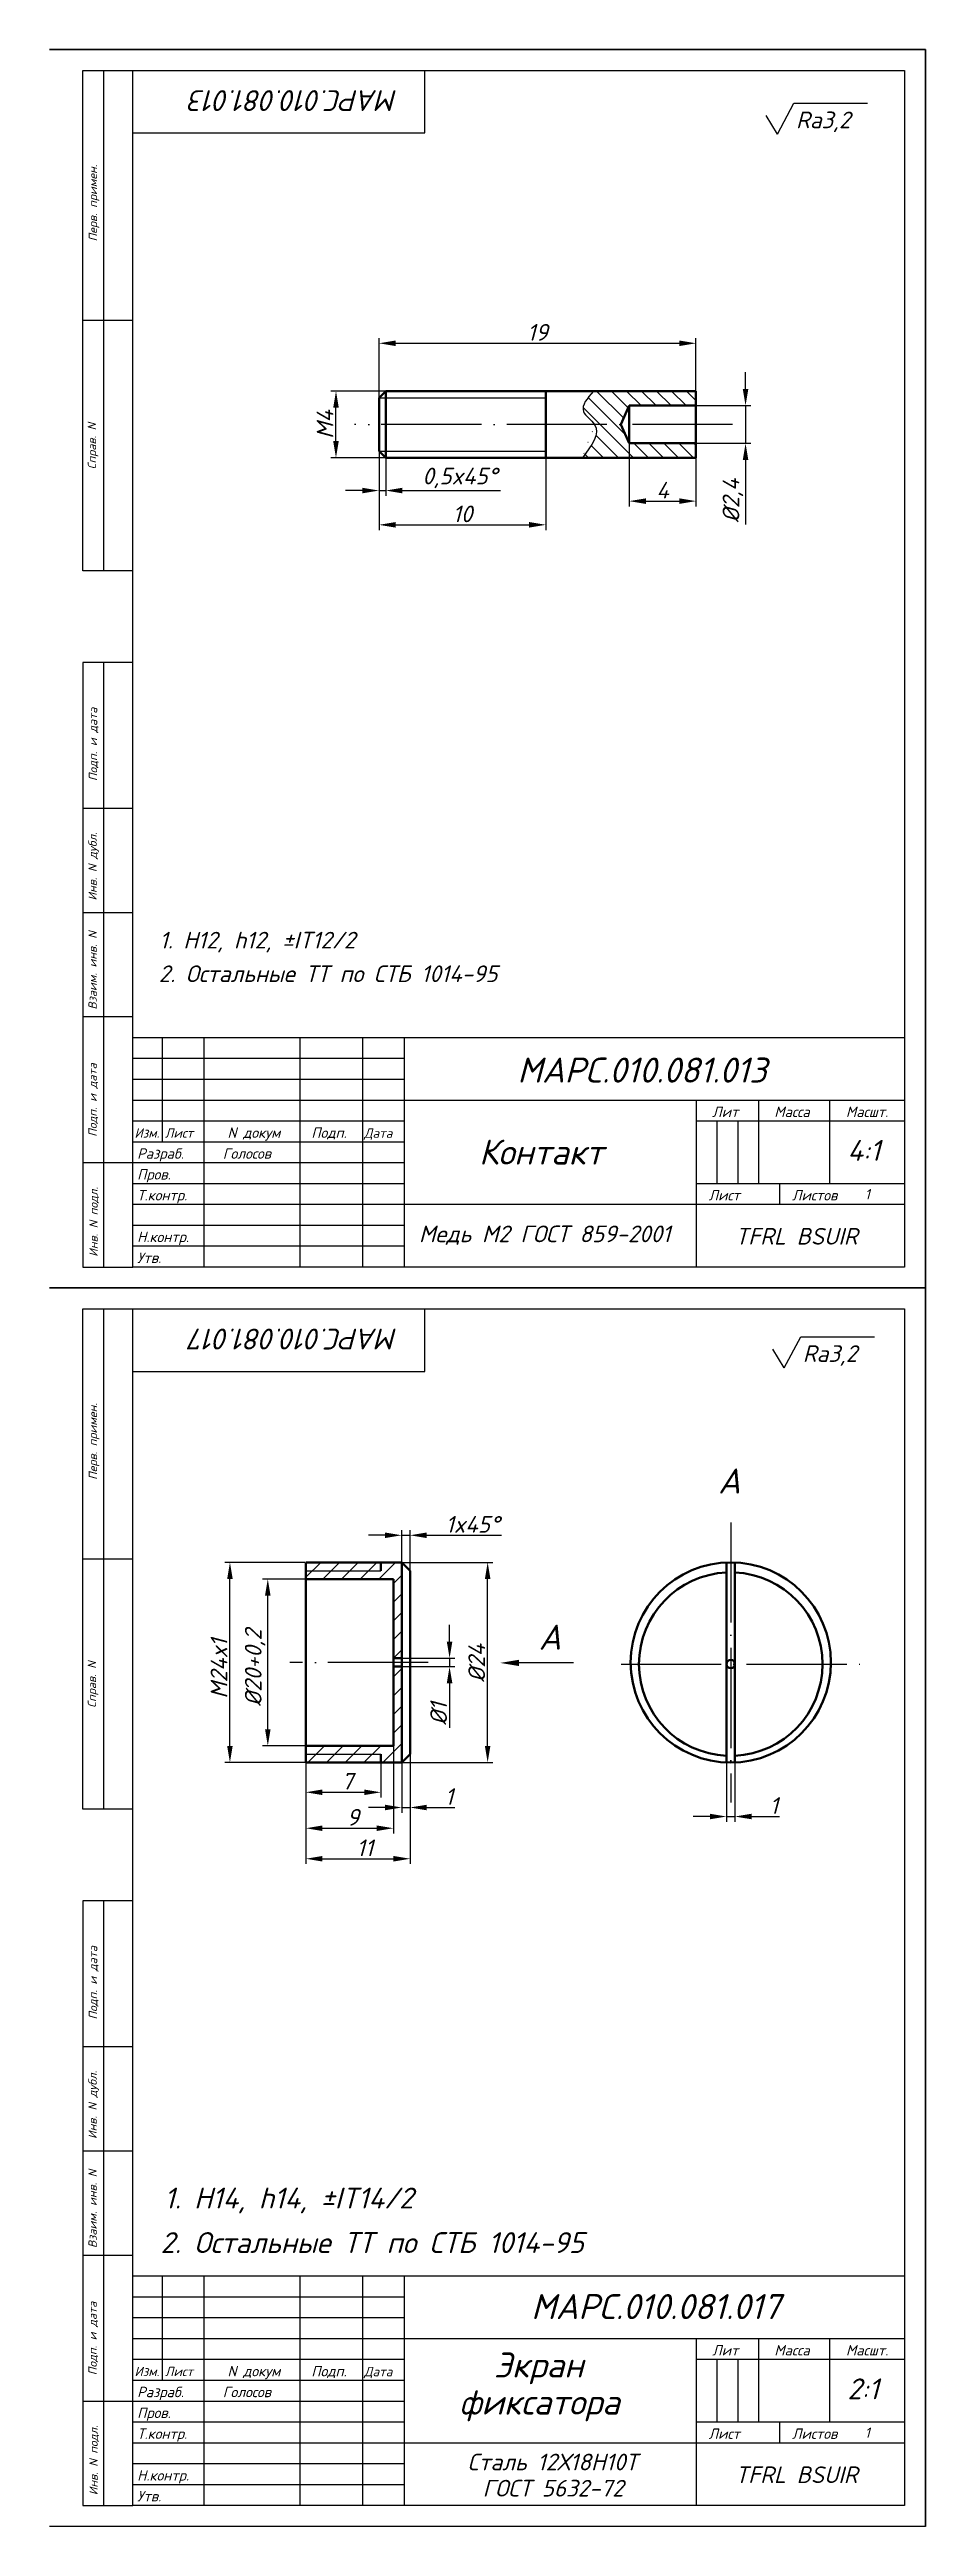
# Model space of a CAD drawing. Header units: millimetres. Extents: x -5427 to 3670, y -5891 to 948.
# Drawn here: x -4377 to -4167, y -240 to 354 of the extents above; entities that cross this region are included whole.
import ezdxf
from ezdxf.enums import TextEntityAlignment as Align

# ---------------------------------------------------------------- set-up
doc = ezdxf.new("R2010")
doc.units = ezdxf.units.MM
doc.header["$MEASUREMENT"] = 0
doc.linetypes.add('ACAD_ISO04W100', pattern=[30, 24, -3, 0, -3])
doc.layers.add('оси', color=1, linetype='ACAD_ISO04W100')
doc.layers.add('Толстые', color=7, linetype='Continuous', lineweight=50)
doc.layers.add('Тонкие', color=140, linetype='Continuous', lineweight=25)
doc.styles.get("Standard").update_dxf_attribs({"font": 'isocpeui.ttf'})
doc.styles.add('Для рамки', font='simplex.shx', dxfattribs={"oblique": 15, "height": 4})
doc.dimstyles.new('ISO-25', dxfattribs={"dimtxt": 4, "dimasz": 4, "dimexe": 1.25, "dimexo": 0, "dimtad": 1, "dimtxsty": 'Standard', "dimcen": 2.5, "dimadec": 0, "dimazin": 0, "dimtfac": 1, "dimtmove": 0, "dimatfit": 3, "dimfxl": 1, "dimarcsym": 0})

msp = doc.modelspace()

# ---------------------------------------------------------------- texts
at = {"layer": 'Тонкие'}
for s, p in [('МАРС.010.081.013', (-4293.55741444525, 344.7490553781827)), ('МАРС.010.081.017', (-4293.55741444525, 47.74905537818267))]:
    msp.add_text(s, height=5, rotation=180, dxfattribs=at).set_placement(p)
for s, height, p in [('Ra3,2', 4, (-4198.148134310014, 335.6139466152154)), ('1. H12, h12, %%pIT12/2', 4, (-4350.756992246955, 138.9103637918034)), ('2. Остальные ТТ по СТБ 1014-95', 4, (-4350.926038726356, 130.8508582077449)), ('МАРС.010.081.013', 6, (-4264.953861101884, 106.7438793272851)), ('Изм.', 2.25, (-4356.750025316818, 93.53058864880734)), ('Лист', 2.25, (-4349.462977160999, 93.53058864880734)), ('Дата', 2.25, (-4301.713578555232, 93.50043147822691)), ('Разраб.', 2.5, (-4356.11784167739, 88.48634311343096)), ('Голосов', 2.5, (-4335.586069498723, 88.48634311343096)), ('Контакт', 6, (-4274.160236603077, 87.09244151889618)), ('4:1', 5, (-4185.830499370015, 87.98898222783112)), ('Пров.', 2.5, (-4356.11784167739, 83.48634311343096)), ('Т.контр.', 2.5, (-4356.11784167739, 78.48634311343096)), ('Лист', 2.5, (-4219.11784167739, 78.48634311343096)), ('Листов', 2.5, (-4199.11784167739, 78.48634311343096)), ('1', 2.5, (-4181.679782369716, 78.71967513357242)), ('Медь М2 ГОСТ 859-2001', 4, (-4288.561415120402, 68.46233174904057)), ('TFRL BSUIR', 4, (-4212.769743490898, 67.89095952177615)), ('Утв.', 2.5, (-4356.11784167739, 63.48634311343096)), ('Н.контр.', 2.5, (-4356.11784167739, 68.48634311343096)), ('Ra3,2', 4, (-4196.529181235307, 39.76136388187842)), ('A', 6, (-4216.835992106485, 8.202709522827718)), ('A', 6, (-4259.849414327759, -29.25542033088186)), ('1. H14, h14, %%pIT14/2', 5, (-4349.612623874586, -163.254736325307)), ('2. Остальные ТТ по СТБ 1014-95', 5, (-4350.511598470193, -173.9352006330082)), ('МАРС.010.081.017', 6, (-4261.66209891617, -189.7859918593076)), ('Изм.', 2.25, (-4356.750025316818, -203.4694113511928)), ('Лист', 2.25, (-4349.462977160999, -203.4694113511928)), ('Дата', 2.25, (-4301.713578555232, -203.4995685217732)), ('Экран', 6, (-4270.596656928387, -203.7784555994663)), ('Разраб.', 2.5, (-4356.11784167739, -208.5136568865692)), ('Голосов', 2.5, (-4335.586069498723, -208.5136568865692)), ('фиксатора', 6, (-4278.886353231598, -212.6851517550822)), ('2:1', 5, (-4185.830499370015, -209.0110177721688)), ('Пров.', 2.5, (-4356.11784167739, -213.5136568865692)), ('Т.контр.', 2.5, (-4356.11784167739, -218.5136568865692)), ('Лист', 2.5, (-4219.11784167739, -218.5136568865692)), ('Листов', 2.5, (-4199.11784167739, -218.5136568865692)), ('1', 2.5, (-4181.679782369716, -218.2803248664277)), ('Сталь 12Х18Н10Т', 4, (-4276.899305708153, -226.0565497432826)), ('TFRL BSUIR', 4, (-4212.769743490898, -229.1090404782237)), ('Утв.', 2.5, (-4356.11784167739, -233.5136568865692)), ('Н.контр.', 2.5, (-4356.11784167739, -228.5136568865692)), ('ГОСТ 5632-72', 4, (-4273.291788298333, -232.3366459855024))]:
    msp.add_text(s, height=height, dxfattribs=at).set_placement(p)
at = {"layer": 'Тонкие', "linetype": 'Continuous', "style": 'Для рамки', "oblique": 15}
for s, p in [('Перв. примен.', (-4365.712888880755, 308.4584008873076)), ('Справ. N', (-4365.957002439239, 253.8242980576684)), ('Подп. и дата', (-4365.696989477236, 179.0448407923737)), ('Инв. N дубл.', (-4365.794857830998, 150.405309996922)), ('Взаим. инв. N', (-4365.794856629865, 124.2432861184149)), ('Подп. и дата', (-4365.794857830998, 93.74328611841486)), ('Инв. N подл.', (-4365.569457931715, 64.97233838369095)), ('Перв. примен.', (-4365.712888880755, 11.45840088730756)), ('Справ. N', (-4365.957002439239, -43.17570194233167)), ('Подп. и дата', (-4365.696989477236, -117.9551592076261)), ('Инв. N дубл.', (-4365.794857830998, -146.5946900030781)), ('Взаим. инв. N', (-4365.794856629865, -172.7567138815853)), ('Подп. и дата', (-4365.794857830998, -203.2567138815853)), ('Инв. N подл.', (-4365.569457931715, -232.0276616163092))]:
    msp.add_text(s, height=2, rotation=90, dxfattribs=at).set_placement(p)
at = {"layer": 'Тонкие'}
for s, p in [('Лит', (-4215.11784167739, 98.48634311343096)), ('Масса', (-4199.11784167739, 98.48634311343096)), ('Масшт.', (-4181.11784167739, 98.48634311343096)), ('N докум', (-4328.11784167739, 93.48634311343096)), ('Подп.', (-4310.11784167739, 93.48634311343096)), ('Лит', (-4215.11784167739, -198.5136568865692)), ('Масса', (-4199.11784167739, -198.5136568865692)), ('Масшт.', (-4181.11784167739, -198.5136568865692)), ('N докум', (-4328.11784167739, -203.5136568865692)), ('Подп.', (-4310.11784167739, -203.5136568865692))]:
    msp.add_text(s, height=2.5, dxfattribs=at).set_placement(p, align=Align.CENTER)

# ---------------------------------------------------------------- blocks, each defined once
blk = doc.blocks.new('*D641')
at = {"layer": 'Defpoints', "color": 0, "transparency": 16777216}
for p in [(-4324.79404069194, -12.31212769816738), (-4315.683993239851, -12.31212769816739), (-4315.683993239849, -52.31212769816648)]:
    blk.add_point(p, dxfattribs=at)
at = {"layer": 'Тонкие', "color": 0, "lineweight": -2, "transparency": 16777216}
for p, q in [((-4315.683993239851, -12.31212769816739), (-4326.04404069194, -12.31212769816738)), ((-4324.79404069194, -48.31212769816648), (-4324.79404069194, -16.31212769816739)), ((-4315.683993239849, -52.31212769816648), (-4326.04404069194, -52.31212769816648))]:
    blk.add_line(p, q, dxfattribs=at)
at = {"layer": 'Тонкие', "color": 0, "transparency": 16777216}
for points in [[(-4325.460707358607, -16.31212769816739), (-4324.127374025273, -16.31212769816739), (-4324.79404069194, -12.31212769816738)], [(-4325.460707358607, -48.31212769816648), (-4324.127374025273, -48.31212769816648), (-4324.79404069194, -52.31212769816648)]]:
    blk.add_solid(points, dxfattribs=at)
at = {"layer": 'Тонкие', "color": 0, "transparency": 16777216, "insert": (-4327.819040691939, -33.57361256492914), "char_height": 4, "attachment_point": 5, "rotation": 90}
blk.add_mtext('%%c20+0,2', dxfattribs=at)
blk = doc.blocks.new('*D642')
at = {"layer": 'Defpoints', "color": 0, "transparency": 16777216}
for p in [(-4333.869510322765, -8.31212769816738), (-4315.918417212872, -8.312127698167387), (-4315.683993239849, -56.31212769817466)]:
    blk.add_point(p, dxfattribs=at)
at = {"layer": 'Тонкие', "color": 0, "lineweight": -2, "transparency": 16777216}
for p, q in [((-4315.918417212872, -8.312127698167387), (-4335.119510322765, -8.31212769816738)), ((-4333.869510322765, -52.31212769817466), (-4333.869510322765, -12.31212769816738)), ((-4315.683993239849, -56.31212769817466), (-4335.119510322765, -56.31212769817466))]:
    blk.add_line(p, q, dxfattribs=at)
at = {"layer": 'Тонкие', "color": 0, "transparency": 16777216}
for points in [[(-4334.536176989432, -12.31212769816738), (-4333.202843656098, -12.31212769816738), (-4333.869510322765, -8.31212769816738)], [(-4334.536176989432, -52.31212769817466), (-4333.202843656098, -52.31212769817466), (-4333.869510322765, -56.31212769817466)]]:
    blk.add_solid(points, dxfattribs=at)
at = {"layer": 'Тонкие', "color": 0, "transparency": 16777216, "insert": (-4336.494510322765, -33.80044442664439), "char_height": 4, "attachment_point": 5, "rotation": 90}
blk.add_mtext('M24x1', dxfattribs=at)
blk = doc.blocks.new('*D643')
at = {"layer": 'Defpoints', "color": 0, "transparency": 16777216}
for p in [(-4292.998928964156, -8.312127698166933), (-4272.081215609986, -8.31212769816694), (-4292.684705487043, -56.31212769817148)]:
    blk.add_point(p, dxfattribs=at)
at = {"layer": 'Тонкие', "color": 0, "lineweight": -2, "transparency": 16777216}
for p, q in [((-4292.998928964156, -8.312127698166933), (-4270.831215609986, -8.31212769816694)), ((-4272.081215609986, -52.31212769817148), (-4272.081215609986, -12.31212769816694)), ((-4292.684705487043, -56.31212769817148), (-4270.831215609986, -56.31212769817149))]:
    blk.add_line(p, q, dxfattribs=at)
at = {"layer": 'Тонкие', "color": 0, "transparency": 16777216}
for points in [[(-4272.747882276653, -12.31212769816694), (-4271.414548943319, -12.31212769816694), (-4272.081215609986, -8.31212769816694)], [(-4272.747882276653, -52.31212769817148), (-4271.414548943319, -52.31212769817149), (-4272.081215609986, -56.31212769817148)]]:
    blk.add_solid(points, dxfattribs=at)
at = {"layer": 'Тонкие', "color": 0, "transparency": 16777216, "insert": (-4274.706215609986, -32.45276898949305), "char_height": 4, "attachment_point": 5, "rotation": 90}
blk.add_mtext('%%c24', dxfattribs=at)
blk = doc.blocks.new('*D644')
at = {"layer": 'Defpoints', "color": 0, "transparency": 16777216}
for p in [(-4315.683993239849, -56.31212769817466), (-4297.683993239849, -56.31212769817466), (-4297.683993239849, -63.44787512558105)]:
    blk.add_point(p, dxfattribs=at)
at = {"layer": 'Тонкие', "color": 0, "lineweight": -2, "transparency": 16777216}
for p, q in [((-4315.683993239849, -56.31212769817466), (-4315.683993239849, -64.69787512558105)), ((-4297.683993239849, -56.31212769817466), (-4297.683993239849, -64.69787512558105)), ((-4311.683993239849, -63.44787512558105), (-4301.683993239849, -63.44787512558105))]:
    blk.add_line(p, q, dxfattribs=at)
at = {"layer": 'Тонкие', "color": 0, "transparency": 16777216}
for points in [[(-4311.683993239849, -62.78120845891439), (-4311.683993239849, -64.11454179224772), (-4315.683993239849, -63.44787512558105)], [(-4301.683993239849, -62.78120845891439), (-4301.683993239849, -64.11454179224772), (-4297.683993239849, -63.44787512558105)]]:
    blk.add_solid(points, dxfattribs=at)
at = {"layer": 'Тонкие', "color": 0, "transparency": 16777216, "insert": (-4305.729141618715, -60.79711754982348), "char_height": 4, "attachment_point": 5}
blk.add_mtext('7', dxfattribs=at)
blk = doc.blocks.new('*D645')
at = {"layer": 'Defpoints', "color": 0, "transparency": 16777216}
for p in [(-4294.684705487041, -52.31212769817057), (-4315.683993239849, -56.31212769817466), (-4294.684705487041, -72.06878975872496)]:
    blk.add_point(p, dxfattribs=at)
at = {"layer": 'Тонкие', "color": 0, "lineweight": -2, "transparency": 16777216}
for p, q in [((-4294.684705487041, -52.31212769817057), (-4294.684705487041, -73.31878975872496)), ((-4315.683993239849, -56.31212769817466), (-4315.683993239849, -73.31878975872496)), ((-4311.683993239849, -72.06878975872496), (-4298.684705487041, -72.06878975872496))]:
    blk.add_line(p, q, dxfattribs=at)
at = {"layer": 'Тонкие', "color": 0, "transparency": 16777216}
for points in [[(-4311.683993239849, -71.40212309205829), (-4311.683993239849, -72.73545642539163), (-4315.683993239849, -72.06878975872496)], [(-4298.684705487041, -71.40212309205829), (-4298.684705487041, -72.73545642539163), (-4294.684705487041, -72.06878975872496)]]:
    blk.add_solid(points, dxfattribs=at)
at = {"layer": 'Тонкие', "color": 0, "transparency": 16777216, "insert": (-4304.384248056095, -69.44378975872496), "char_height": 4, "attachment_point": 5}
blk.add_mtext('9', dxfattribs=at)
blk = doc.blocks.new('*D646')
at = {"layer": 'Defpoints', "color": 0, "transparency": 16777216}
for p in [(-4315.683993239849, -56.31212769817466), (-4290.684705487043, -54.31212769817239), (-4290.684705487043, -79.38651296996068)]:
    blk.add_point(p, dxfattribs=at)
at = {"layer": 'Тонкие', "color": 0, "lineweight": -2, "transparency": 16777216}
for p, q in [((-4315.683993239849, -56.31212769817466), (-4315.683993239849, -80.63651296996068)), ((-4290.684705487043, -54.31212769817239), (-4290.684705487043, -80.63651296996068)), ((-4311.683993239849, -79.38651296996068), (-4294.684705487043, -79.38651296996068))]:
    blk.add_line(p, q, dxfattribs=at)
at = {"layer": 'Тонкие', "color": 0, "transparency": 16777216}
for points in [[(-4311.683993239849, -78.719846303294), (-4311.683993239849, -80.05317963662735), (-4315.683993239849, -79.38651296996068)], [(-4294.684705487043, -78.719846303294), (-4294.684705487043, -80.05317963662735), (-4290.684705487043, -79.38651296996068)]]:
    blk.add_solid(points, dxfattribs=at)
at = {"layer": 'Тонкие', "color": 0, "transparency": 16777216, "insert": (-4301.525503319584, -76.76151296996068), "char_height": 4, "attachment_point": 5}
blk.add_mtext('11', dxfattribs=at)
blk = doc.blocks.new('*D647')
at = {"layer": 'Defpoints', "color": 0, "transparency": 16777216}
for p in [(-4290.684705487046, -1.81670462166403), (-4292.684705487046, -8.312127698166933), (-4290.684705487046, -10.31212769816693)]:
    blk.add_point(p, dxfattribs=at)
at = {"layer": 'Тонкие', "color": 0, "lineweight": -2, "transparency": 16777216}
for p, q in [((-4296.684705487046, -1.81670462166403), (-4300.684705487046, -1.81670462166403)), ((-4292.684705487046, -8.312127698166933), (-4292.684705487046, -0.5667046216640301)), ((-4292.684705487046, -1.81670462166403), (-4290.684705487046, -1.81670462166403)), ((-4290.684705487046, -10.31212769816693), (-4290.684705487046, -0.5667046216640301)), ((-4286.684705487046, -1.81670462166403), (-4268.743796396137, -1.81670462166403))]:
    blk.add_line(p, q, dxfattribs=at)
at = {"layer": 'Тонкие', "color": 0, "transparency": 16777216}
for points in [[(-4296.684705487046, -1.150037954997364), (-4296.684705487046, -2.483371288330697), (-4292.684705487046, -1.81670462166403)], [(-4286.684705487046, -1.150037954997364), (-4286.684705487046, -2.483371288330697), (-4290.684705487046, -1.81670462166403)]]:
    blk.add_solid(points, dxfattribs=at)
at = {"layer": 'Тонкие', "color": 0, "transparency": 16777216, "insert": (-4275.714250941592, 0.8082953783359699), "char_height": 4, "attachment_point": 5}
blk.add_mtext('1x45%%d', dxfattribs=at)
blk = doc.blocks.new('*D648')
at = {"layer": 'Defpoints', "color": 0, "transparency": 16777216}
for p in [(-4292.684705487043, -31.3121276981617), (-4292.684705487044, -33.31212769816966), (-4281.210453269498, -33.31212769816966)]:
    blk.add_point(p, dxfattribs=at)
at = {"layer": 'Тонкие', "color": 0, "lineweight": -2, "transparency": 16777216}
for p, q in [((-4281.210453269498, -27.3121276981617), (-4281.210453269498, -23.3121276981617)), ((-4292.684705487043, -31.3121276981617), (-4279.960453269498, -31.31212769816171)), ((-4292.684705487044, -33.31212769816966), (-4279.960453269498, -33.31212769816966)), ((-4281.210453269498, -31.3121276981617), (-4281.210453269498, -33.31212769816966)), ((-4281.210453269498, -37.31212769816966), (-4281.210453269498, -47.95303678907875))]:
    blk.add_line(p, q, dxfattribs=at)
at = {"layer": 'Тонкие', "color": 0, "transparency": 16777216}
for points in [[(-4281.877119936165, -27.3121276981617), (-4280.543786602831, -27.3121276981617), (-4281.210453269498, -31.3121276981617)], [(-4281.877119936165, -37.31212769816966), (-4280.543786602831, -37.31212769816966), (-4281.210453269498, -33.31212769816966)]]:
    blk.add_solid(points, dxfattribs=at)
at = {"layer": 'Тонкие', "color": 0, "transparency": 16777216, "insert": (-4283.835453269498, -44.6325822436249), "char_height": 4, "attachment_point": 5, "rotation": 90}
blk.add_mtext('%%c1', dxfattribs=at)
blk = doc.blocks.new('*D649')
at = {"layer": 'Defpoints', "color": 0, "transparency": 16777216}
for p in [(-4214.797735950254, -56.29128531473498), (-4212.797735950254, -56.29128531473498), (-4212.797735950254, -69.2587949768349)]:
    blk.add_point(p, dxfattribs=at)
at = {"layer": 'Тонкие', "color": 0, "lineweight": -2, "transparency": 16777216}
for p, q in [((-4214.797735950254, -56.29128531473498), (-4214.797735950254, -70.5087949768349)), ((-4212.797735950254, -56.29128531473498), (-4212.797735950254, -70.5087949768349)), ((-4218.797735950254, -69.2587949768349), (-4222.797735950254, -69.2587949768349)), ((-4214.797735950254, -69.2587949768349), (-4212.797735950254, -69.2587949768349)), ((-4208.797735950254, -69.2587949768349), (-4202.096220798739, -69.2587949768349))]:
    blk.add_line(p, q, dxfattribs=at)
at = {"layer": 'Тонкие', "color": 0, "transparency": 16777216}
for points in [[(-4218.797735950254, -68.59212831016823), (-4218.797735950254, -69.92546164350158), (-4214.797735950254, -69.2587949768349)], [(-4208.797735950254, -68.59212831016823), (-4208.797735950254, -69.92546164350158), (-4212.797735950254, -69.2587949768349)]]:
    blk.add_solid(points, dxfattribs=at)
at = {"layer": 'Тонкие', "color": 0, "transparency": 16777216, "insert": (-4203.446978374496, -66.6337949768349), "char_height": 4, "attachment_point": 5}
blk.add_mtext('1', dxfattribs=at)
blk = doc.blocks.new('*D650')
at = {"layer": 'Defpoints', "color": 0, "transparency": 16777216}
for p in [(-4292.684705487043, -56.24844138225149), (-4290.684705487043, -54.31212769817239), (-4290.684705487043, -67.10107464212888)]:
    blk.add_point(p, dxfattribs=at)
at = {"layer": 'Тонкие', "color": 0, "lineweight": -2, "transparency": 16777216}
for p, q in [((-4292.684705487043, -56.24844138225149), (-4292.684705487043, -68.35107464212888)), ((-4290.684705487043, -54.31212769817239), (-4290.684705487043, -68.35107464212888)), ((-4296.684705487043, -67.10107464212888), (-4300.684705487043, -67.10107464212888)), ((-4292.684705487043, -67.10107464212888), (-4290.684705487043, -67.10107464212888)), ((-4286.684705487043, -67.10107464212888), (-4279.983190335528, -67.10107464212888))]:
    blk.add_line(p, q, dxfattribs=at)
at = {"layer": 'Тонкие', "color": 0, "transparency": 16777216}
for points in [[(-4296.684705487043, -66.43440797546221), (-4296.684705487043, -67.76774130879555), (-4292.684705487043, -67.10107464212888)], [(-4286.684705487043, -66.43440797546221), (-4286.684705487043, -67.76774130879555), (-4290.684705487043, -67.10107464212888)]]:
    blk.add_solid(points, dxfattribs=at)
at = {"layer": 'Тонкие', "color": 0, "transparency": 16777216, "insert": (-4281.333947911286, -64.47607464212888), "char_height": 4, "attachment_point": 5}
blk.add_mtext('1', dxfattribs=at)
blk = doc.blocks.new('*D607')
at = {"layer": 'Defpoints', "color": 0, "transparency": 16777216}
for p in [(-4308.444408863063, 272.5830598976246), (-4296.530873783994, 272.5830598976246), (-4296.530872012228, 256.5830369609943)]:
    blk.add_point(p, dxfattribs=at)
at = {"layer": 'Тонкие', "color": 0, "lineweight": -2, "transparency": 16777216}
for p, q in [((-4296.530873783994, 272.5830598976246), (-4309.694408863063, 272.5830598976246)), ((-4308.444408863063, 260.5830369609943), (-4308.444408863063, 268.5830598976246)), ((-4296.530872012228, 256.5830369609943), (-4309.694408863063, 256.5830369609943))]:
    blk.add_line(p, q, dxfattribs=at)
at = {"layer": 'Тонкие', "color": 0, "transparency": 16777216}
for points in [[(-4309.11107552973, 268.5830598976246), (-4307.777742196397, 268.5830598976246), (-4308.444408863063, 272.5830598976246)], [(-4309.11107552973, 260.5830369609943), (-4307.777742196397, 260.5830369609943), (-4308.444408863063, 256.5830369609943)]]:
    blk.add_solid(points, dxfattribs=at)
at = {"layer": 'Тонкие', "color": 0, "transparency": 16777216, "insert": (-4311.069408863063, 264.5830484293087), "char_height": 4, "attachment_point": 5, "rotation": 90}
blk.add_mtext('M4', dxfattribs=at)
blk = doc.blocks.new('*D608')
at = {"layer": 'Defpoints', "color": 0, "transparency": 16777216}
for p in [(-4222.132189636947, 269.1030456401533), (-4222.132189636948, 260.0630456401533), (-4210.248109469138, 260.0630456401533)]:
    blk.add_point(p, dxfattribs=at)
at = {"layer": 'Тонкие', "color": 0, "lineweight": -2, "transparency": 16777216}
for p, q in [((-4210.248109469138, 273.1030456401533), (-4210.248109469138, 277.1030456401533)), ((-4222.132189636947, 269.1030456401533), (-4208.998109469138, 269.1030456401533)), ((-4210.248109469138, 269.1030456401533), (-4210.248109469138, 260.0630456401533)), ((-4222.132189636948, 260.0630456401533), (-4208.998109469138, 260.0630456401533)), ((-4210.248109469138, 256.0630456401533), (-4210.248109469138, 240.57971230682))]:
    blk.add_line(p, q, dxfattribs=at)
at = {"layer": 'Тонкие', "color": 0, "transparency": 16777216}
for points in [[(-4210.914776135805, 273.1030456401533), (-4209.581442802471, 273.1030456401533), (-4210.248109469138, 269.1030456401533)], [(-4210.914776135805, 256.0630456401533), (-4209.581442802471, 256.0630456401533), (-4210.248109469138, 260.0630456401533)]]:
    blk.add_solid(points, dxfattribs=at)
at = {"layer": 'Тонкие', "color": 0, "transparency": 16777216, "insert": (-4213.273109469138, 246.321378973486), "char_height": 4, "attachment_point": 5, "rotation": 90}
blk.add_mtext('%%c2,4', dxfattribs=at)
blk = doc.blocks.new('*D609')
at = {"layer": 'Defpoints', "color": 0, "transparency": 16777216}
for p in [(-4298.130896595086, 258.1830364134049), (-4258.132337321781, 256.5830412351389), (-4258.132337321781, 240.5067658362005)]:
    blk.add_point(p, dxfattribs=at)
at = {"layer": 'Тонкие', "color": 0, "lineweight": -2, "transparency": 16777216}
for p, q in [((-4298.130896595086, 258.1830364134049), (-4298.130896595086, 239.2567658362005)), ((-4258.132337321781, 256.5830412351389), (-4258.132337321781, 239.2567658362005)), ((-4294.130896595086, 240.5067658362005), (-4262.132337321781, 240.5067658362005))]:
    blk.add_line(p, q, dxfattribs=at)
at = {"layer": 'Тонкие', "color": 0, "transparency": 16777216}
for points in [[(-4294.130896595086, 241.1734325028672), (-4294.130896595086, 239.8400991695339), (-4298.130896595086, 240.5067658362005)], [(-4262.132337321781, 241.1734325028672), (-4262.132337321781, 239.8400991695339), (-4258.132337321781, 240.5067658362005)]]:
    blk.add_solid(points, dxfattribs=at)
at = {"layer": 'Тонкие', "color": 0, "transparency": 16777216, "insert": (-4278.131616958433, 243.1317658362005), "char_height": 4, "attachment_point": 5}
blk.add_mtext('10', dxfattribs=at)
blk = doc.blocks.new('*D610')
at = {"layer": 'Defpoints', "color": 0, "transparency": 16777216}
for p in [(-4298.130896595086, 258.1830364134049), (-4296.530871788162, 256.583036960994), (-4296.530871788162, 248.7199011248027)]:
    blk.add_point(p, dxfattribs=at)
at = {"layer": 'Тонкие', "color": 0, "lineweight": -2, "transparency": 16777216}
for p, q in [((-4298.130896595086, 258.1830364134049), (-4298.130896595086, 247.4699011248027)), ((-4296.530871788162, 256.583036960994), (-4296.530871788162, 247.4699011248027)), ((-4302.130896595086, 248.7199011248027), (-4306.130896595086, 248.7199011248027)), ((-4298.130896595086, 248.7199011248027), (-4296.530871788162, 248.7199011248027)), ((-4292.530871788162, 248.7199011248027), (-4268.992993000283, 248.7199011248027))]:
    blk.add_line(p, q, dxfattribs=at)
at = {"layer": 'Тонкие', "color": 0, "transparency": 16777216}
for points in [[(-4302.130896595086, 249.3865677914694), (-4302.130896595086, 248.0532344581361), (-4298.130896595086, 248.7199011248027)], [(-4292.530871788162, 249.3865677914694), (-4292.530871788162, 248.0532344581361), (-4296.530871788162, 248.7199011248027)]]:
    blk.add_solid(points, dxfattribs=at)
at = {"layer": 'Тонкие', "color": 0, "transparency": 16777216, "insert": (-4278.761932394223, 251.7449011248027), "char_height": 4, "attachment_point": 5}
blk.add_mtext('0,5x45%%d', dxfattribs=at)
blk = doc.blocks.new('*D611')
at = {"layer": 'Defpoints', "color": 0, "transparency": 16777216}
for p in [(-4238.132189636951, 260.0630456401533), (-4222.132189636948, 260.0630456401533), (-4222.132189636948, 246.1894088138853)]:
    blk.add_point(p, dxfattribs=at)
at = {"layer": 'Тонкие', "color": 0, "lineweight": -2, "transparency": 16777216}
for p, q in [((-4238.132189636951, 260.0630456401533), (-4238.132189636951, 244.9394088138853)), ((-4222.132189636948, 260.0630456401533), (-4222.132189636948, 244.9394088138853)), ((-4234.132189636951, 246.1894088138853), (-4226.132189636948, 246.1894088138853))]:
    blk.add_line(p, q, dxfattribs=at)
at = {"layer": 'Тонкие', "color": 0, "transparency": 16777216}
for points in [[(-4234.132189636951, 246.8560754805519), (-4234.132189636951, 245.5227421472186), (-4238.132189636951, 246.1894088138853)], [(-4226.132189636948, 246.8560754805519), (-4226.132189636948, 245.5227421472186), (-4222.132189636948, 246.1894088138853)]]:
    blk.add_solid(points, dxfattribs=at)
at = {"layer": 'Тонкие', "color": 0, "transparency": 16777216, "insert": (-4230.13218963695, 248.8144088138853), "char_height": 4, "attachment_point": 5}
blk.add_mtext('4', dxfattribs=at)
blk = doc.blocks.new('*D612')
at = {"layer": 'Defpoints', "color": 0, "transparency": 16777216}
for p in [(-4222.132187360056, 284.0425548341738), (-4298.130896675008, 270.9830370066103), (-4222.132187360056, 272.5830463674776)]:
    blk.add_point(p, dxfattribs=at)
at = {"layer": 'Тонкие', "color": 0, "lineweight": -2, "transparency": 16777216}
for p, q in [((-4298.130896675008, 270.9830370066103), (-4298.130896675008, 285.2925548341738)), ((-4222.132187360056, 272.5830463674776), (-4222.132187360056, 285.2925548341738)), ((-4294.130896675008, 284.0425548341738), (-4226.132187360056, 284.0425548341738))]:
    blk.add_line(p, q, dxfattribs=at)
at = {"layer": 'Тонкие', "color": 0, "transparency": 16777216}
for points in [[(-4294.130896675008, 284.7092215008404), (-4294.130896675008, 283.3758881675071), (-4298.130896675008, 284.0425548341738)], [(-4226.132187360056, 284.7092215008404), (-4226.132187360056, 283.3758881675071), (-4222.132187360056, 284.0425548341738)]]:
    blk.add_solid(points, dxfattribs=at)
at = {"layer": 'Тонкие', "color": 0, "transparency": 16777216, "insert": (-4260.131542017532, 286.6675548341738), "char_height": 4, "attachment_point": 5}
blk.add_mtext('19', dxfattribs=at)

# ---------------------------------------------------------------- dimensions: what is measured, and where the dimension line sits
at = {"layer": 'Тонкие'}
for base, p1, p2, text, picture, middle in [((-4222.132187360056, 284.0425548341738), (-4298.130896675008, 270.9830370066103), (-4222.132187360056, 272.5830463674776), '19', '*D612', (-4260.131542017532, 286.6675548341738)), ((-4296.530871788162, 248.7199011248027), (-4298.130896595086, 258.1830364134049), (-4296.530871788162, 256.583036960994), '0,5x45%%d', '*D610', (-4278.761932394223, 251.7449011248027)), ((-4258.132337321781, 240.5067658362005), (-4298.130896595086, 258.1830364134049), (-4258.132337321781, 256.5830412351389), '10', '*D609', (-4278.131616958433, 243.1317658362005)), ((-4222.132189636948, 246.1894088138853), (-4238.132189636951, 260.0630456401533), (-4222.132189636948, 260.0630456401533), '4', '*D611', (-4230.13218963695, 248.8144088138853)), ((-4290.684705487046, -1.81670462166403), (-4292.684705487046, -8.312127698166933), (-4290.684705487046, -10.31212769816693), '1x45%%d', '*D647', (-4275.714250941592, 0.8082953783359699)), ((-4290.684705487043, -67.10107464212888), (-4292.684705487043, -56.24844138225149), (-4290.684705487043, -54.31212769817239), '1', '*D650', (-4281.333947911286, -64.47607464212888)), ((-4212.797735950254, -69.2587949768349), (-4214.797735950254, -56.29128531473498), (-4212.797735950254, -56.29128531473498), '1', '*D649', (-4203.446978374496, -66.6337949768349))]:
    dim = msp.add_linear_dim(base=base, p1=p1, p2=p2, text=text, dimstyle='ISO-25', dxfattribs=at)
    dim.commit()
    dim.dimension.update_dxf_attribs({"geometry": picture, "text_midpoint": middle})
for base, p1, p2, text, picture, middle in [((-4210.248109469138, 260.0630456401533), (-4222.132189636947, 269.1030456401533), (-4222.132189636948, 260.0630456401533), '%%c2,4', '*D608', (-4213.273109469138, 246.321378973486)), ((-4308.444408863063, 272.5830598976246), (-4296.530872012228, 256.5830369609943), (-4296.530873783994, 272.5830598976246), 'M4', '*D607', (-4311.069408863063, 264.5830484293087)), ((-4281.210453269498, -33.31212769816966), (-4292.684705487043, -31.3121276981617), (-4292.684705487044, -33.31212769816966), '%%c1', '*D648', (-4283.835453269498, -44.6325822436249))]:
    dim = msp.add_linear_dim(base=base, p1=p1, p2=p2, angle=90, text=text, dimstyle='ISO-25', dxfattribs=at)
    dim.commit()
    dim.dimension.update_dxf_attribs({"geometry": picture, "text_midpoint": middle})
for base, p1, p2, text, picture, middle in [((-4333.869510322765, -8.31212769816738), (-4315.683993239849, -56.31212769817466), (-4315.918417212872, -8.312127698167387), 'M24x1', '*D642', (-4333.869510322765, -33.80044442664439)), ((-4272.081215609986, -8.31212769816694), (-4292.684705487043, -56.31212769817148), (-4292.998928964156, -8.312127698166933), '%%c24', '*D643', (-4272.081215609986, -32.45276898949305)), ((-4324.79404069194, -12.31212769816738), (-4315.683993239849, -52.31212769816648), (-4315.683993239851, -12.31212769816739), '%%c20+0,2', '*D641', (-4324.79404069194, -33.57361256492914))]:
    dim = msp.add_linear_dim(base=base, p1=p1, p2=p2, angle=90, text=text, dimstyle='ISO-25', dxfattribs=at)
    dim.commit()
    dim.dimension.update_dxf_attribs({"geometry": picture, "text_midpoint": middle, "dimtype": 160})
for base, p2, text, picture, middle in [((-4294.684705487041, -72.06878975872496), (-4294.684705487041, -52.31212769817057), '9', '*D645', (-4304.384248056095, -72.06878975872496)), ((-4290.684705487043, -79.38651296996068), (-4290.684705487043, -54.31212769817239), '11', '*D646', (-4301.525503319584, -79.38651296996068)), ((-4297.683993239849, -63.44787512558105), (-4297.683993239849, -56.31212769817466), '7', '*D644', (-4305.729141618715, -63.44787512558105))]:
    dim = msp.add_linear_dim(base=base, p1=(-4315.683993239849, -56.31212769817466), p2=p2, text=text, dimstyle='ISO-25', dxfattribs=at)
    dim.commit()
    dim.dimension.update_dxf_attribs({"geometry": picture, "text_midpoint": middle, "dimtype": 160})

# ---------------------------------------------------------------- hatches: boundary and pattern name
at = {"layer": 'Тонкие'}
h = msp.add_hatch(dxfattribs=at)
h.set_pattern_fill('ANSI31', color=256, scale=0.8, angle=90, style=0)
h.set_pattern_definition([(135, (-12765.66189187762, 1094.414609221275), (-1.796051224213831, -1.79605122421383), [])])
edge = h.paths.add_edge_path()
edge.add_line((-4238.132189636951, 269.1030456401533), (-4222.132189636947, 269.1030456401533))
edge.add_line((-4222.132189636947, 269.1030456401533), (-4222.132189636947, 272.5830463674776))
edge.add_line((-4222.132189636947, 272.5830463674776), (-4246.721772928983, 272.5830508393393))
edge.add_spline(control_points=[(-4246.721772928983, 272.5830508393402), (-4248.182996353014, 270.8712782581271), (-4250.748470215162, 267.8659145725825), (-4247.157704491986, 265.6702721589955), (-4246.456642931917, 264.5830456400382)], knot_values=[0, 0, 0, 0, 1.356419349146966, 2.381469068400858, 2.381469068400858, 2.381469068400858, 2.381469068400893], degree=3, periodic=0)
edge.add_line((-4246.456642931916, 264.5830456400382), (-4240.132189636953, 264.5830456400382))
edge.add_line((-4240.132189636953, 264.5830456400382), (-4238.132189636951, 269.1030456401542))
edge = h.paths.add_edge_path()
edge.add_line((-4240.132189636898, 264.5830456400382), (-4246.456642931919, 264.5830456400382))
edge.add_spline(control_points=[(-4246.456642931917, 264.5830456400382), (-4245.000704697421, 262.3251345682139), (-4247.187057266036, 259.4540883756), (-4249.373409834651, 256.583042182987)], knot_values=[2.381469068400858, 2.381469068400858, 2.381469068400858, 2.381469068400893, 4.510253705196564, 4.510253705196564, 4.510253705196564, 4.510253705196564], degree=3, periodic=0)
edge.add_line((-4249.373409834651, 256.583042182987), (-4222.132189636947, 256.5830451995499))
edge.add_line((-4222.132189636947, 256.5830451995499), (-4222.132189636947, 260.0630456401542))
edge.add_line((-4222.132189636947, 260.0630456401542), (-4238.132189636951, 260.0630456401542))
edge.add_line((-4238.132189636951, 260.0630456401542), (-4240.132189636898, 264.5830456400382))
h = msp.add_hatch(dxfattribs=at)
h.set_pattern_fill('ANSI31', color=256, style=0)
h.set_pattern_definition([(45, (-6890.926090674021, 1031.905311129658), (-2.245064030267288, 2.245064030267288), [])])
h.paths.add_polyline_path([(-4315.683993239851, -10.31212769816739), (-4315.683993239851, -12.31212769816739), (-4294.684705487046, -12.31212769816739), (-4294.684705487044, -31.31212769816056), (-4292.684705487044, -31.3121276981617), (-4292.684705487045, -8.312127698166933), (-4297.683993239851, -8.312127698167227), (-4297.683993239851, -10.31212769816739)])
h.paths.add_polyline_path([(-4297.683993239851, -10.31212769816739), (-4297.683993239851, -8.31212769816723), (-4315.683993239851, -8.312127698168297), (-4315.683993239851, -10.31212769816739)], flags=16)
h.paths.add_polyline_path([(-4297.683993239849, -56.31212769817287), (-4297.683993239849, -54.31212769817284), (-4315.683993239849, -54.31212769817512), (-4315.683993239849, -56.31212769817466)])
h.paths.add_polyline_path([(-4297.683993239849, -54.31212769817284), (-4297.683993239849, -56.31212769817289), (-4292.684705487043, -56.31212769817239), (-4292.684705487044, -33.31212769816966), (-4294.684705487043, -33.31212769816966), (-4294.684705487041, -52.31212769817056), (-4315.683993239849, -52.31212769816648), (-4315.683993239849, -54.31212769817512)])

# ---------------------------------------------------------------- linework, layer by layer
for p, q in [((-4377.11784167739, 354.4863431134308), (-4167.11784167739, 354.4863431134308)), ((-4167.117841677424, 354.4863431134308), (-4377.117841677424, 354.4863431134308)), ((-4167.11784167739, 354.4863431134308), (-4167.11784167739, 57.48634311343096)), ((-4167.11784167739, 57.48634311343096), (-4167.11784167739, 354.4863431134308)), ((-4369.11784167739, 229.486343113431), (-4369.11784167739, 349.4863431134308)), ((-4369.11784167739, 349.4863431134308), (-4357.11784167739, 349.4863431134308)), ((-4364.11784167739, 229.486343113431), (-4364.11784167739, 349.4863431134308)), ((-4357.11784167739, 349.4863431134308), (-4172.11784167739, 349.4863431134308)), ((-4357.11784167739, 62.48634311343096), (-4357.11784167739, 349.4863431134308)), ((-4287.11784167739, 334.4863431134308), (-4287.11784167739, 349.4863431134308)), ((-4172.11784167739, 349.4863431134308), (-4172.11784167739, 62.48634311343096)), ((-4357.11784167739, 334.4863431134308), (-4287.11784167739, 334.4863431134308)), ((-4357.11784167739, 289.486343113431), (-4369.11784167739, 289.486343113431)), ((-4357.11784167739, 229.486343113431), (-4369.11784167739, 229.486343113431)), ((-4369.11784167739, 207.486343113431), (-4369.11784167739, 62.48634311343096)), ((-4357.11784167739, 207.486343113431), (-4369.11784167739, 207.486343113431)), ((-4364.11784167739, 62.48634311343096), (-4364.11784167739, 207.486343113431)), ((-4357.11784167739, 172.486343113431), (-4369.11784167739, 172.486343113431)), ((-4357.11784167739, 147.486343113431), (-4369.11784167739, 147.486343113431)), ((-4357.11784167739, 122.486343113431), (-4369.11784167739, 122.486343113431)), ((-4172.11784167739, 117.486343113431), (-4357.11784167739, 117.486343113431)), ((-4350.11784167739, 117.486343113431), (-4350.11784167739, 92.48634311343096)), ((-4350.11784167739, 117.486343113431), (-4350.11784167739, 92.48634311343096)), ((-4340.11784167739, 117.486343113431), (-4340.11784167739, 62.48634311343096)), ((-4340.11784167739, 117.486343113431), (-4340.11784167739, 62.48634311343096)), ((-4317.11784167739, 117.486343113431), (-4317.11784167739, 62.48634311343096)), ((-4317.11784167739, 117.486343113431), (-4317.11784167739, 62.48634311343096)), ((-4302.11784167739, 117.486343113431), (-4302.11784167739, 62.48634311343096)), ((-4302.11784167739, 117.486343113431), (-4302.11784167739, 62.48634311343096)), ((-4292.11784167739, 117.486343113431), (-4292.11784167739, 62.48634311343096)), ((-4292.11784167739, 117.486343113431), (-4292.11784167739, 62.48634311343096)), ((-4172.11784167739, 102.486343113431), (-4292.11784167739, 102.486343113431)), ((-4222.11784167739, 102.486343113431), (-4222.11784167739, 62.48634311343096)), ((-4222.11784167739, 102.486343113431), (-4222.11784167739, 62.48634311343096)), ((-4207.11784167739, 102.486343113431), (-4207.11784167739, 82.48634311343096)), ((-4207.11784167739, 102.486343113431), (-4207.11784167739, 82.48634311343096)), ((-4190.11784167739, 102.486343113431), (-4190.11784167739, 82.48634311343096)), ((-4190.11784167739, 102.486343113431), (-4190.11784167739, 82.48634311343096)), ((-4292.11784167739, 97.48634311343096), (-4357.11784167739, 97.48634311343096)), ((-4172.11784167739, 97.48634311343096), (-4222.11784167739, 97.48634311343096)), ((-4292.11784167739, 92.48634311343096), (-4357.11784167739, 92.48634311343096)), ((-4292.11784167739, 92.48634311343096), (-4357.11784167739, 92.48634311343096)), ((-4357.11784167739, 87.48634311343096), (-4369.11784167739, 87.48634311343096)), ((-4172.11784167739, 77.48634311343096), (-4292.11784167739, 77.48634311343096)), ((-4172.11784167739, 77.48634311343096), (-4292.11784167739, 77.48634311343096)), ((-4172.11784167739, 82.48634311343096), (-4222.11784167739, 82.48634311343096)), ((-4172.11784167739, 82.48634311343096), (-4222.11784167739, 82.48634311343096)), ((-4202.11784167739, 82.48634311343096), (-4202.11784167739, 77.48634311343096)), ((-4202.11784167739, 82.48634311343096), (-4202.11784167739, 77.48634311343096)), ((-4369.11784167739, 62.48634311343096), (-4357.11784167739, 62.48634311343096)), ((-4172.11784167739, 62.48634311343096), (-4357.11784167739, 62.48634311343096)), ((-4167.11784167739, 57.48634311343096), (-4377.11784167739, 57.48634311343096)), ((-4377.11784167739, 57.48634311343085), (-4167.11784167739, 57.48634311343085)), ((-4167.11784167739, 57.48634311343096), (-4167.11784167739, -239.5136568865692)), ((-4167.11784167739, -239.513656886569), (-4167.11784167739, 57.48634311343096)), ((-4369.11784167739, -67.51365688656915), (-4369.11784167739, 52.48634311343085)), ((-4369.11784167739, 52.48634311343085), (-4357.11784167739, 52.48634311343085)), ((-4364.11784167739, -67.51365688656915), (-4364.11784167739, 52.48634311343085)), ((-4357.11784167739, -234.5136568865692), (-4357.11784167739, 52.48634311343085)), ((-4357.11784167739, 52.48634311343085), (-4172.11784167739, 52.48634311343085)), ((-4287.11784167739, 37.48634311343085), (-4287.11784167739, 52.48634311343085)), ((-4172.11784167739, 52.48634311343085), (-4172.11784167739, -234.5136568865692)), ((-4357.11784167739, 37.48634311343085), (-4287.11784167739, 37.48634311343085)), ((-4357.11784167739, -7.513656886569152), (-4369.11784167739, -7.513656886569152)), ((-4357.11784167739, -67.51365688656915), (-4369.11784167739, -67.51365688656915)), ((-4369.11784167739, -89.51365688656915), (-4369.11784167739, -234.5136568865692)), ((-4357.11784167739, -89.51365688656915), (-4369.11784167739, -89.51365688656915)), ((-4364.11784167739, -234.5136568865692), (-4364.11784167739, -89.51365688656915)), ((-4357.11784167739, -124.5136568865692), (-4369.11784167739, -124.5136568865692)), ((-4357.11784167739, -149.5136568865692), (-4369.11784167739, -149.5136568865692)), ((-4357.11784167739, -174.5136568865692), (-4369.11784167739, -174.5136568865692)), ((-4172.11784167739, -179.5136568865692), (-4357.11784167739, -179.5136568865692)), ((-4350.11784167739, -179.5136568865692), (-4350.11784167739, -204.5136568865692)), ((-4350.11784167739, -179.5136568865692), (-4350.11784167739, -204.5136568865692)), ((-4340.11784167739, -179.5136568865692), (-4340.11784167739, -234.5136568865692)), ((-4340.11784167739, -179.5136568865692), (-4340.11784167739, -234.5136568865692)), ((-4317.11784167739, -179.5136568865692), (-4317.11784167739, -234.5136568865692)), ((-4317.11784167739, -179.5136568865692), (-4317.11784167739, -234.5136568865692)), ((-4302.11784167739, -179.5136568865692), (-4302.11784167739, -234.5136568865692)), ((-4302.11784167739, -179.5136568865692), (-4302.11784167739, -234.5136568865692)), ((-4292.11784167739, -179.5136568865692), (-4292.11784167739, -234.5136568865692)), ((-4292.11784167739, -179.5136568865692), (-4292.11784167739, -234.5136568865692)), ((-4172.11784167739, -194.5136568865692), (-4292.11784167739, -194.5136568865692)), ((-4222.11784167739, -194.5136568865692), (-4222.11784167739, -234.5136568865692)), ((-4222.11784167739, -194.5136568865692), (-4222.11784167739, -234.5136568865692)), ((-4207.11784167739, -194.5136568865692), (-4207.11784167739, -214.5136568865692)), ((-4207.11784167739, -194.5136568865692), (-4207.11784167739, -214.5136568865692)), ((-4190.11784167739, -194.5136568865692), (-4190.11784167739, -214.5136568865692)), ((-4190.11784167739, -194.5136568865692), (-4190.11784167739, -214.5136568865692)), ((-4292.11784167739, -199.5136568865692), (-4357.11784167739, -199.5136568865692)), ((-4172.11784167739, -199.5136568865692), (-4222.11784167739, -199.5136568865692)), ((-4292.11784167739, -204.5136568865692), (-4357.11784167739, -204.5136568865692)), ((-4292.11784167739, -204.5136568865692), (-4357.11784167739, -204.5136568865692)), ((-4357.11784167739, -209.5136568865692), (-4369.11784167739, -209.5136568865692)), ((-4172.11784167739, -219.5136568865692), (-4292.11784167739, -219.5136568865692)), ((-4172.11784167739, -219.5136568865692), (-4292.11784167739, -219.5136568865692)), ((-4172.11784167739, -214.5136568865692), (-4222.11784167739, -214.5136568865692)), ((-4172.11784167739, -214.5136568865692), (-4222.11784167739, -214.5136568865692)), ((-4202.11784167739, -214.5136568865692), (-4202.11784167739, -219.5136568865692)), ((-4202.11784167739, -214.5136568865692), (-4202.11784167739, -219.5136568865692)), ((-4369.11784167739, -234.5136568865692), (-4357.11784167739, -234.5136568865692)), ((-4172.11784167739, -234.5136568865692), (-4357.11784167739, -234.5136568865692)), ((-4167.11784167739, -239.5136568865692), (-4377.11784167739, -239.5136568865692))]:
    msp.add_line(p, q)
at = {"layer": 'оси'}
for p, q in [((-4213.379762892552, 264.5830456400382), (-4304.002673973321, 264.5830456400382)), ((-4213.797735950254, 1.256554208851867), (-4213.797735950254, -65.88080960519483)), ((-4286.371111915161, -32.31212769817148), (-4319.475099493898, -32.31212769817148)), ((-4240.088884062044, -32.70654935873517), (-4180.494492491623, -32.70654935873517))]:
    msp.add_line(p, q, dxfattribs=at)
at = {"layer": 'Толстые'}
for p, q in [((-4298.130896675008, 270.9830370066103), (-4296.530873783994, 272.5830598976246)), ((-4298.130896595086, 258.1830364134049), (-4298.130896675008, 270.9830370066103)), ((-4222.132189636947, 272.5830463674785), (-4296.530873783994, 272.5830598976246)), ((-4296.530873783994, 272.5830598976246), (-4296.530872012229, 256.583036960994)), ((-4258.132321394623, 272.5830529144624), (-4258.132337321781, 256.5830412351389)), ((-4240.132189636951, 264.5830456400382), (-4238.132189636951, 269.1030456401533)), ((-4238.132189636951, 260.0630456401533), (-4238.132189636951, 269.1030456401533)), ((-4222.132189636947, 269.1030456401533), (-4238.132189636951, 269.1030456401533)), ((-4222.132189636947, 256.5830451995499), (-4222.132187360056, 272.5830463674776)), ((-4240.132189636951, 264.5830456401537), (-4238.132189636951, 260.0630456401542)), ((-4296.530896642361, 256.5830369609913), (-4298.130896595086, 258.1830364134049)), ((-4222.132189636947, 256.5830451995499), (-4296.530896642361, 256.5830369609913)), ((-4222.132189636945, 260.0630456401533), (-4238.132189636951, 260.0630456401542)), ((-4292.684705487046, -8.312127698166933), (-4315.683993239851, -8.312127698168297)), ((-4315.683993239851, -8.312127698167387), (-4315.683993239849, -56.31212769817466)), ((-4297.683993239851, -8.312127698166933), (-4297.683993239851, -10.31212769816739)), ((-4290.684705487046, -10.31212769816693), (-4292.684705487046, -8.312127698166933)), ((-4292.684705487043, -56.31212769817125), (-4292.684705487045, -8.312127698167615)), ((-4290.684705487043, -54.31212769817239), (-4290.684705487045, -10.3121276981683)), ((-4214.797735950254, -8.332970081607982), (-4214.797735950254, -56.29128531473498)), ((-4212.797735950254, -8.332970081607982), (-4212.797735950254, -56.29128531473498)), ((-4294.684705487046, -12.31212769816739), (-4315.683993239851, -12.31212769816739)), ((-4294.684705487041, -52.31212769817057), (-4294.684705487046, -12.31212769816739)), ((-4292.684705487045, -31.3121276981617), (-4294.684705487043, -31.31212769816057)), ((-4292.684705487044, -33.31212769816966), (-4294.684705487043, -33.31212769816966)), ((-4294.684705487041, -52.31212769817057), (-4315.683993239849, -52.31212769816648)), ((-4292.684705487044, -56.31212769817239), (-4315.683993239849, -56.31212769817466)), ((-4297.683993239849, -56.3121276981733), (-4297.683993239849, -54.31212769817284)), ((-4292.684705487043, -56.31212769817148), (-4290.684705487043, -54.31212769817239))]:
    msp.add_line(p, q, dxfattribs=at)
for centre, radius in [((-4213.797735950254, -32.31212769817148), 24), ((-4213.797735950254, -32.70654935873517), 1)]:
    msp.add_circle(centre, radius, dxfattribs=at)
for start, end in [(92.60525126508097, 267.394748734919), (272.605251265081, 87.39474873491902)]:
    msp.add_arc((-4213.797735950254, -32.70654935873517), 22, start, end, dxfattribs=at)
at = {"layer": 'Тонкие'}
for p, q in [((-4202.609665458815, 334.1875476628793), (-4205.335165141926, 338.6426079516032)), ((-4202.609665458815, 334.1875476628793), (-4198.645302283378, 341.6126484215474)), ((-4198.645302283378, 341.6126484215474), (-4180.979665458814, 341.6081085834867)), ((-4298.130896675008, 270.9830370066103), (-4258.132322987362, 270.9830291243799)), ((-4298.130896595086, 258.1830364134049), (-4258.132335729079, 258.1830290571671)), ((-4292.11784167739, 112.486343113431), (-4357.11784167739, 112.486343113431)), ((-4292.11784167739, 107.486343113431), (-4357.11784167739, 107.486343113431)), ((-4292.11784167739, 102.486343113431), (-4357.11784167739, 102.486343113431)), ((-4217.11784167739, 97.48634311343096), (-4217.11784167739, 82.48634311343096)), ((-4217.11784167739, 97.48634311343096), (-4217.11784167739, 82.48634311343096)), ((-4212.11784167739, 97.48634311343096), (-4212.11784167739, 82.48634311343096)), ((-4212.11784167739, 97.48634311343096), (-4212.11784167739, 82.48634311343096)), ((-4292.11784167739, 87.48634311343096), (-4357.11784167739, 87.48634311343096)), ((-4292.11784167739, 87.48634311343096), (-4357.11784167739, 87.48634311343096)), ((-4292.11784167739, 82.48634311343096), (-4357.11784167739, 82.48634311343096)), ((-4292.11784167739, 82.48634311343096), (-4357.11784167739, 82.48634311343096)), ((-4292.11784167739, 77.48634311343096), (-4357.11784167739, 77.48634311343096)), ((-4292.11784167739, 77.48634311343096), (-4357.11784167739, 77.48634311343096)), ((-4292.11784167739, 72.48634311343096), (-4357.11784167739, 72.48634311343096)), ((-4292.11784167739, 72.48634311343096), (-4357.11784167739, 72.48634311343096)), ((-4292.11784167739, 67.48634311343096), (-4357.11784167739, 67.48634311343096)), ((-4292.11784167739, 67.48634311343096), (-4357.11784167739, 67.48634311343096)), ((-4200.990712384109, 38.33496492954237), (-4203.716212067219, 42.79002521826624)), ((-4200.990712384109, 38.33496492954237), (-4197.026349208671, 45.76006568821049)), ((-4197.026349208671, 45.76006568821049), (-4179.360712384108, 45.75552585014975)), ((-4315.683993239851, -10.31212769816739), (-4297.683993239851, -10.31212769816739)), ((-4251.502495664715, -32.42348509348994), (-4264.559894977371, -32.42348509348994)), ((-4315.683993239849, -54.31212769817512), (-4297.683993239849, -54.31212769817284)), ((-4292.11784167739, -184.5136568865692), (-4357.11784167739, -184.5136568865692)), ((-4292.11784167739, -189.5136568865692), (-4357.11784167739, -189.5136568865692)), ((-4292.11784167739, -194.5136568865692), (-4357.11784167739, -194.5136568865692)), ((-4217.11784167739, -199.5136568865692), (-4217.11784167739, -214.5136568865692)), ((-4217.11784167739, -199.5136568865692), (-4217.11784167739, -214.5136568865692)), ((-4212.11784167739, -199.5136568865692), (-4212.11784167739, -214.5136568865692)), ((-4212.11784167739, -199.5136568865692), (-4212.11784167739, -214.5136568865692)), ((-4292.11784167739, -209.5136568865692), (-4357.11784167739, -209.5136568865692)), ((-4292.11784167739, -209.5136568865692), (-4357.11784167739, -209.5136568865692)), ((-4292.11784167739, -214.5136568865692), (-4357.11784167739, -214.5136568865692)), ((-4292.11784167739, -214.5136568865692), (-4357.11784167739, -214.5136568865692)), ((-4292.11784167739, -219.5136568865692), (-4357.11784167739, -219.5136568865692)), ((-4292.11784167739, -219.5136568865692), (-4357.11784167739, -219.5136568865692)), ((-4292.11784167739, -224.5136568865692), (-4357.11784167739, -224.5136568865692)), ((-4292.11784167739, -224.5136568865692), (-4357.11784167739, -224.5136568865692)), ((-4292.11784167739, -229.5136568865692), (-4357.11784167739, -229.5136568865692)), ((-4292.11784167739, -229.5136568865692), (-4357.11784167739, -229.5136568865692))]:
    msp.add_line(p, q, dxfattribs=at)
msp.add_spline([(-4246.721772928983, 272.5830508393402), (-4249.108279906731, 267.7104170898157), (-4246.456642931917, 264.5830456400382), (-4249.373409834651, 256.583042182987)], degree=3, dxfattribs=at)
msp.add_solid([(-4264.559894977371, -31.67348509348994), (-4264.559894977371, -33.17348509348994), (-4269.059894977371, -32.42348509348994)], dxfattribs=at)

msp.set_redraw_order([(e.dxf.handle, doc.entitydb.next_handle()) for e in msp.query("TEXT MTEXT ATTDEF DIMENSION ARC_DIMENSION")])  # texts and dimensions are drawn at this point

doc.saveas('drawing.dxf')
